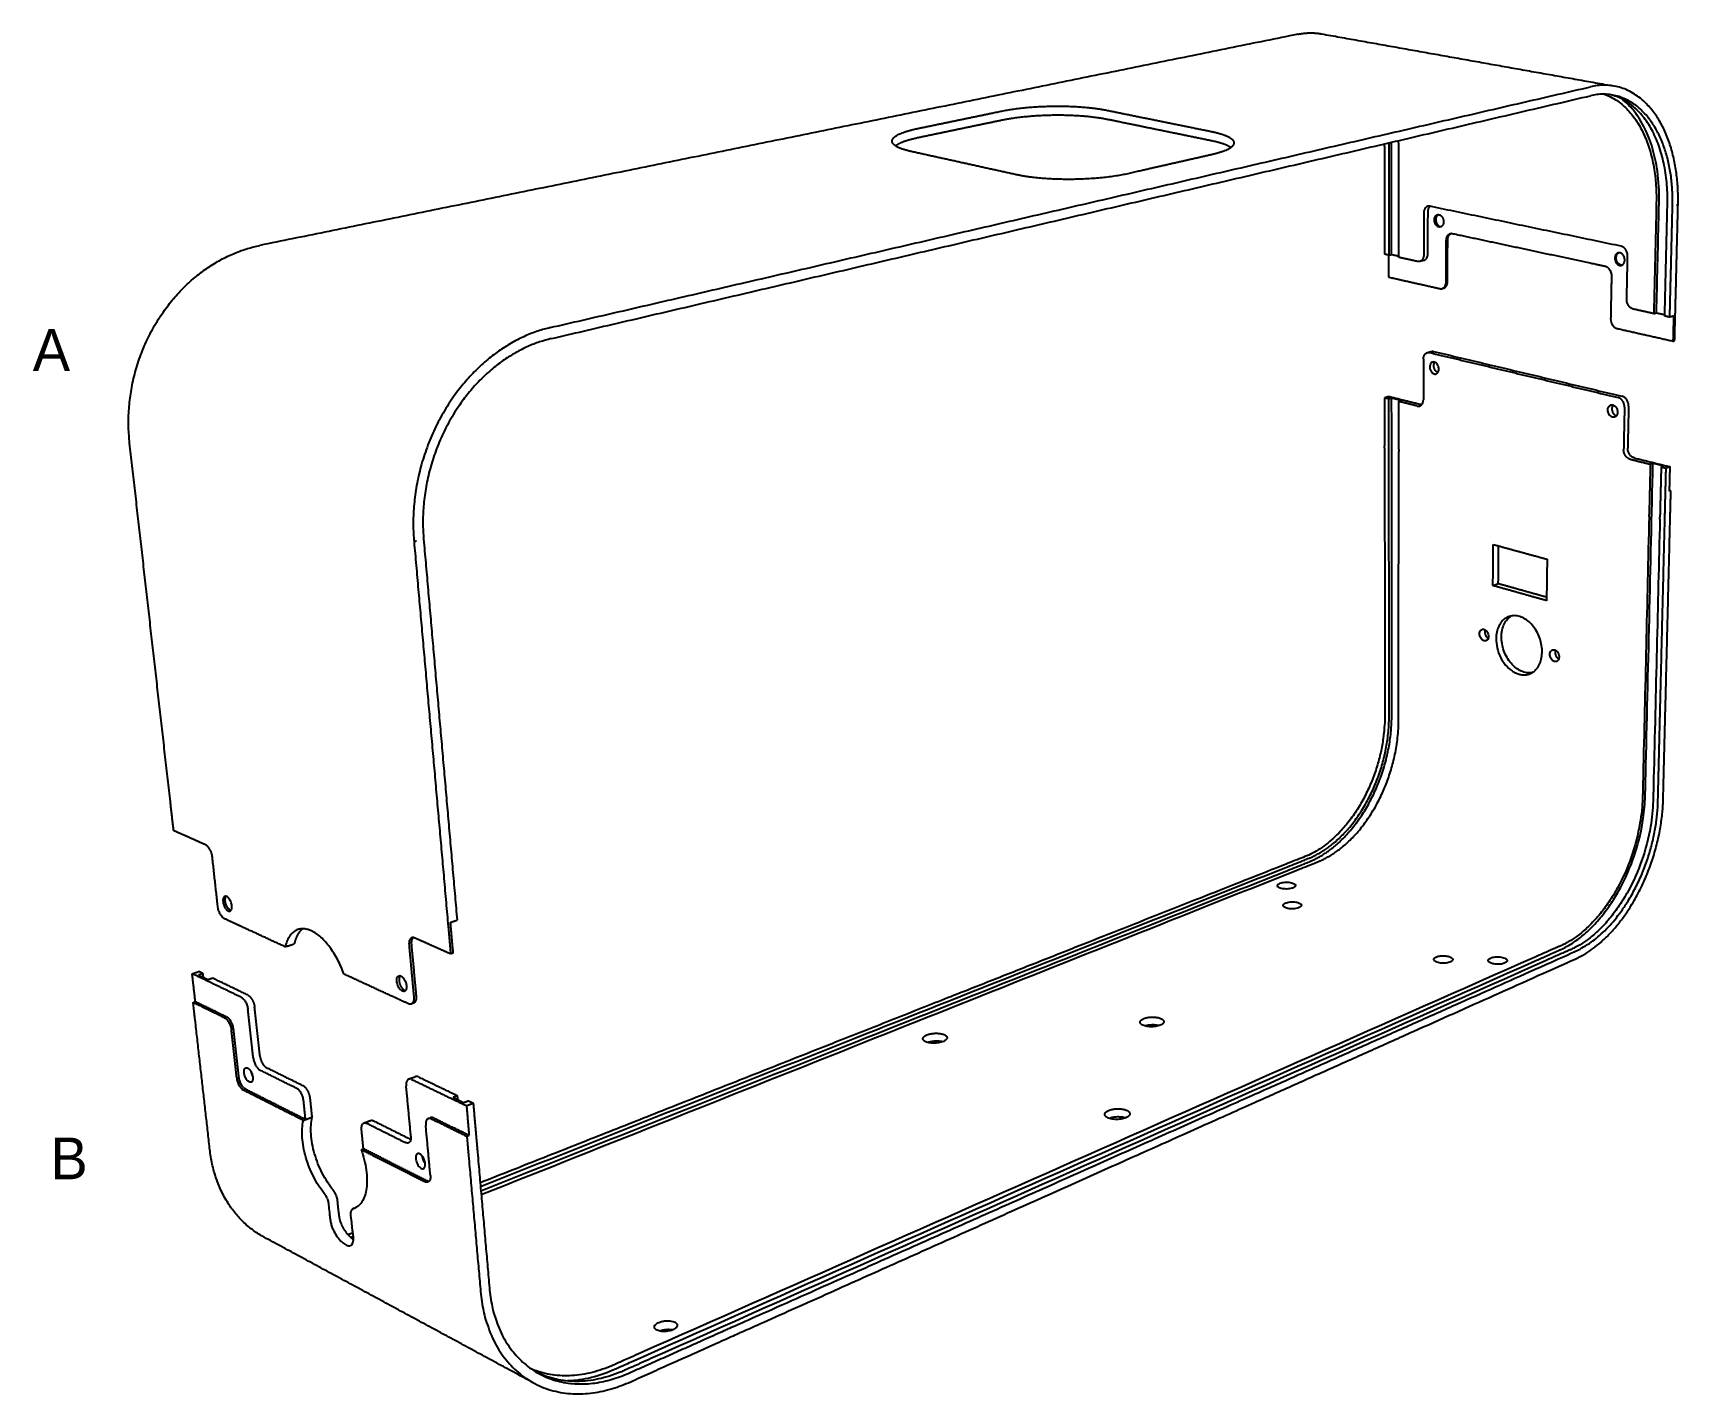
# Model space of a CAD drawing. Header units: millimetres. Extents: x 1430 to 4127, y -46 to 522.
# Drawn here: x 1430 to 1823.8, y 77.2 to 403 of the extents above; entities that cross this region are included whole.
import ezdxf

# ---------------------------------------------------------------- set-up
doc = ezdxf.new("R2010")
doc.units = ezdxf.units.MM
doc.header["$MEASUREMENT"] = 0
doc.layers.add('2D', color=7, linetype='Continuous', true_color=0xfcfcfc)
doc.layers.add('Quote e info', color=96, linetype='Continuous', true_color=0x007f00)

msp = doc.modelspace()

# ---------------------------------------------------------------- texts
at = {"layer": 'Quote e info', "char_height": 10, "attachment_point": 1}
for s, insert in [('A', (1429.986, 332.158)), ('B', (1434.216, 138.649))]:
    msp.add_mtext_dynamic_manual_height_columns(s, width=42.48583, gutter_width=1, heights=[0], dxfattribs=dict(at, insert=insert))

# ---------------------------------------------------------------- linework, layer by layer
at = {"layer": '2D'}
for points, degree in [([(1732.74, 402.723), (1608.539, 377.449), (1484.338, 352.176)], 2), ([(1738.471, 402.815), (1773.431, 396.575), (1808.391, 390.336)], 2), ([(1553.839, 332.506), (1678.337, 361.326), (1802.836, 390.146)], 2), ([(1554.037, 329.86), (1678.418, 358.93), (1802.799, 388)], 2), ([(1753.477, 375.351), (1753.487, 362.713), (1753.497, 350.075)], 2), ([(1754.549, 375.137), (1754.552, 366.705), (1754.556, 358.273), (1754.559, 349.84)], 3), ([(1756.937, 349.316), (1756.941, 357.763), (1756.944, 366.211), (1756.949, 374.659)], 3), ([(1818.573, 362.374), (1818.368, 353.533), (1818.165, 344.692), (1817.96, 335.852)], 3), ([(1762.932, 359.906), (1762.919, 354.919), (1762.905, 349.931)], 2), ([(1763.897, 350.191), (1763.913, 355.175), (1763.928, 360.158)], 2), ([(1810.165, 351.981), (1787.285, 356.764), (1764.405, 361.548)], 2), ([(1820.598, 335.27), (1820.812, 344.127), (1821.025, 352.985), (1821.238, 361.842)], 3), ([(1821.801, 335.005), (1822.127, 348.302), (1822.454, 361.6)], 2), ([(1823.105, 335.389), (1823.438, 348.67), (1823.77, 361.951)], 2), ([(1823.441, 361.863), (1823.606, 361.907), (1823.77, 361.951)], 2), ([(1754.559, 349.84), (1754.028, 349.958), (1753.497, 350.075)], 2), ([(1754.49, 349.856), (1754.491, 347.229), (1754.492, 344.603)], 2), ([(1754.559, 349.84), (1754.89, 349.927), (1755.221, 350.013)], 2), ([(1755.221, 350.013), (1756.079, 349.824), (1756.937, 349.635)], 2), ([(1761.444, 348.321), (1759.19, 348.819), (1756.937, 349.316)], 2), ([(1762.936, 348.59), (1762.44, 348.459), (1761.944, 348.328)], 2), ([(1811.495, 339.289), (1811.602, 344.459), (1811.709, 349.63)], 2), ([(1767.638, 341.932), (1767.494, 341.894), (1767.351, 341.855)], 2), ([(1817.96, 335.852), (1815.497, 336.395), (1813.034, 336.939)], 2), ([(1817.96, 335.852), (1818.287, 335.948), (1818.614, 336.043)], 2), ([(1818.614, 336.043), (1819.61, 335.824), (1820.606, 335.604)], 2), ([(1821.801, 335.005), (1821.199, 335.137), (1820.598, 335.27)], 2), ([(1822.78, 335.293), (1822.29, 335.149), (1821.801, 335.005)], 2), ([(1822.63, 329.268), (1822.705, 332.281), (1822.78, 335.293)], 2), ([(1822.955, 329.366), (1823.03, 332.378), (1823.105, 335.389)], 2), ([(1822.63, 329.268), (1822.792, 329.317), (1822.955, 329.366)], 2), ([(1762.839, 324.967), (1762.826, 320.106), (1762.813, 315.245)], 2), ([(1764.292, 326.52), (1786.864, 321.141), (1809.437, 315.762)], 2), ([(1765.276, 326.801), (1787.843, 321.433), (1810.411, 316.065)], 2), ([(1754.505, 315.969), (1754.015, 315.825), (1753.524, 315.681)], 2), ([(1754.574, 315.419), (1754.049, 315.55), (1753.524, 315.681)], 2), ([(1753.524, 315.681), (1753.527, 312.885), (1753.529, 310.09)], 2), ([(1762.349, 314.015), (1758.427, 314.992), (1754.505, 315.969)], 2), ([(1755.227, 315.611), (1754.9, 315.515), (1754.574, 315.419)], 2), ([(1754.576, 309.824), (1754.575, 312.621), (1754.574, 315.419)], 2), ([(1757.574, 315.026), (1756.4, 315.319), (1755.227, 315.611)], 2), ([(1756.921, 314.833), (1757.247, 314.93), (1757.574, 315.026)], 2), ([(1756.918, 309.228), (1756.919, 312.031), (1756.921, 314.833)], 2), ([(1761.37, 313.722), (1759.145, 314.278), (1756.921, 314.833)], 2), ([(1810.96, 313.423), (1810.855, 308.389), (1810.751, 303.356)], 2), ([(1811.933, 313.729), (1811.827, 308.7), (1811.721, 303.671)], 2), ([(1753.529, 310.09), (1753.531, 307.141), (1753.534, 304.192)], 2), ([(1754.578, 303.921), (1754.577, 306.872), (1754.576, 309.824)], 2), ([(1756.915, 303.315), (1756.917, 306.272), (1756.918, 309.228)], 2), ([(1462.912, 219.025), (1458.041, 261.928), (1453.17, 304.83)], 2), ([(1753.534, 303.752), (1753.534, 303.972), (1753.534, 304.192)], 2), ([(1754.578, 303.481), (1754.578, 303.701), (1754.578, 303.921)], 2), ([(1756.915, 303.315), (1756.915, 303.095), (1756.915, 302.875)], 2), ([(1812.27, 301.018), (1814.699, 300.412), (1817.127, 299.806)], 2), ([(1813.239, 301.336), (1817.559, 300.259), (1821.88, 299.183)], 2), ([(1817.127, 299.806), (1817.06, 296.879), (1816.992, 293.952)], 2), ([(1817.772, 300.019), (1817.45, 299.913), (1817.127, 299.806)], 2), ([(1820.373, 299.371), (1819.073, 299.695), (1817.772, 300.019)], 2), ([(1819.728, 299.157), (1820.05, 299.264), (1820.373, 299.371)], 2), ([(1819.728, 299.157), (1819.657, 296.224), (1819.587, 293.292)], 2), ([(1819.728, 299.157), (1820.321, 299.009), (1820.914, 298.861)], 2), ([(1820.77, 292.991), (1820.842, 295.926), (1820.914, 298.861)], 2), ([(1821.88, 299.183), (1821.397, 299.022), (1820.914, 298.861)], 2), ([(1821.734, 293.318), (1821.807, 296.25), (1821.88, 299.183)], 2), ([(1816.992, 293.952), (1816.921, 290.864), (1816.849, 287.776)], 2), ([(1819.587, 293.292), (1819.512, 290.198), (1819.438, 287.105)], 2), ([(1820.618, 286.799), (1820.694, 289.895), (1820.77, 292.991)], 2), ([(1822.055, 293.427), (1821.895, 293.373), (1821.734, 293.318)], 2), ([(1821.739, 293.507), (1821.897, 293.467), (1822.055, 293.427)], 2), ([(1821.901, 287.243), (1821.978, 290.335), (1822.055, 293.427)], 2), ([(1816.839, 287.316), (1816.844, 287.546), (1816.849, 287.776)], 2), ([(1819.427, 286.644), (1819.432, 286.875), (1819.438, 287.105)], 2), ([(1820.606, 286.338), (1820.612, 286.569), (1820.618, 286.799)], 2), ([(1821.889, 286.782), (1821.895, 287.012), (1821.901, 287.243)], 2), ([(1521.807, 281.412), (1521.52, 281.335), (1521.232, 281.258)], 2), ([(1521.232, 281.258), (1525.287, 235.586), (1529.342, 189.914)], 2), ([(1523.528, 281.871), (1527.536, 236.27), (1531.543, 190.668)], 2), ([(1779.467, 270.751), (1779.512, 275.671), (1779.557, 280.591)], 2), ([(1779.557, 280.591), (1785.994, 278.832), (1792.432, 277.074)], 2), ([(1780.75, 271.196), (1780.793, 275.719), (1780.836, 280.241)], 2), ([(1792.432, 277.074), (1792.363, 272.108), (1792.294, 267.143)], 2), ([(1779.467, 270.751), (1780.109, 270.974), (1780.75, 271.196)], 2), ([(1792.294, 267.143), (1785.881, 268.947), (1779.467, 270.751)], 2), ([(1792.305, 267.954), (1786.527, 269.575), (1780.75, 271.196)], 2), ([(1463.697, 212.11), (1463.304, 215.568), (1462.912, 219.025)], 2), ([(1529.342, 189.914), (1529.667, 186.243), (1529.993, 182.572)], 2), ([(1529.893, 190.103), (1530.718, 190.386), (1531.543, 190.668)], 2), ([(1529.893, 190.103), (1530.218, 186.433), (1530.543, 182.763)], 2), ([(1490.954, 184.465), (1490.684, 184.374), (1490.415, 184.284)], 2), ([(1490.954, 184.465), (1491.761, 184.737), (1492.568, 185.009)], 2), ([(1530.543, 182.763), (1530.268, 182.668), (1529.993, 182.572)], 2), ([(1468.137, 177.848), (1468.931, 178.114), (1469.725, 178.381)], 2), ([(1479.845, 172.212), (1473.991, 175.03), (1468.137, 177.848)], 2), ([(1468.896, 171.154), (1468.517, 174.501), (1468.137, 177.848)], 2), ([(1470.733, 177.897), (1470.203, 177.719), (1469.674, 177.541)], 2), ([(1469.674, 177.541), (1470.801, 176.999), (1471.929, 176.457)], 2), ([(1470.733, 177.897), (1470.229, 178.139), (1469.725, 178.381)], 2), ([(1470.835, 176.983), (1470.784, 177.44), (1470.733, 177.897)], 2), ([(1471.929, 176.457), (1472.458, 176.636), (1472.988, 176.815)], 2), ([(1481.439, 172.76), (1477.213, 174.787), (1472.988, 176.815)], 2), ([(1468.367, 170.974), (1468.632, 171.064), (1468.896, 171.154)], 2), ([(1475.893, 167.295), (1472.13, 169.135), (1468.367, 170.974)], 2), ([(1476.423, 167.478), (1472.659, 169.316), (1468.896, 171.154)], 2), ([(1484.326, 158.27), (1483.703, 164.049), (1483.08, 169.829)], 2), ([(1521.088, 170.784), (1520.828, 170.691), (1520.568, 170.599)], 2), ([(1482.742, 157.707), (1482.115, 163.492), (1481.487, 169.278)], 2), ([(1478.786, 152.907), (1478.154, 158.642), (1477.522, 164.378)], 2), ([(1479.313, 153.095), (1478.682, 158.829), (1478.052, 164.562)], 2), ([(1493.145, 150.41), (1488.762, 152.592), (1484.38, 154.775)], 2), ([(1494.732, 150.988), (1490.348, 153.165), (1485.963, 155.342)], 2), ([(1494.746, 142.748), (1487.578, 146.37), (1480.411, 149.992)], 2), ([(1495.274, 142.943), (1488.106, 146.562), (1480.937, 150.182)], 2), ([(1520.481, 139.002), (1519.918, 144.982), (1519.355, 150.962)], 2), ([(1520.655, 152.569), (1527.216, 149.411), (1533.776, 146.254)], 2), ([(1522.268, 153.166), (1526.959, 150.915), (1531.65, 148.663)], 2), ([(1495.274, 142.943), (1495.04, 145.193), (1494.806, 147.444)], 2), ([(1496.857, 143.53), (1496.625, 145.778), (1496.392, 148.025)], 2), ([(1531.65, 148.663), (1531.112, 148.46), (1530.574, 148.258)], 2), ([(1530.574, 148.258), (1531.858, 147.64), (1533.143, 147.022)], 2), ([(1531.737, 147.698), (1531.693, 148.181), (1531.65, 148.663)], 2), ([(1533.143, 147.022), (1533.681, 147.226), (1534.22, 147.43)], 2), ([(1533.776, 146.254), (1534.584, 146.561), (1535.393, 146.867)], 2), ([(1533.776, 146.254), (1534.089, 142.709), (1534.403, 139.164)], 2), ([(1534.22, 147.43), (1534.806, 147.149), (1535.393, 146.867)], 2), ([(1535.393, 146.867), (1535.704, 143.326), (1536.015, 139.785)], 2), ([(1494.746, 142.748), (1495.01, 142.845), (1495.274, 142.943)], 2), ([(1495.274, 142.943), (1496.066, 143.237), (1496.857, 143.53)], 2), ([(1509.929, 142.053), (1514.56, 139.747), (1519.191, 137.441)], 2), ([(1511.524, 142.651), (1515.991, 140.434), (1520.458, 138.216)], 2), ([(1525.354, 143.117), (1529.61, 141.037), (1533.865, 138.957)], 2), ([(1534.403, 139.164), (1530.147, 141.243), (1525.891, 143.321)], 2), ([(1509.131, 135.948), (1508.906, 138.226), (1508.681, 140.503)], 2), ([(1525.145, 129.586), (1524.592, 135.558), (1524.039, 141.53)], 2), ([(1533.865, 138.957), (1534.134, 139.061), (1534.403, 139.164)], 2), ([(1508.6, 135.747), (1508.865, 135.847), (1509.131, 135.948)], 2), ([(1508.6, 135.747), (1516.22, 131.896), (1523.84, 128.045)], 2), ([(1524.373, 128.253), (1516.752, 132.101), (1509.131, 135.948)], 2), ([(1506.683, 121.639), (1506.987, 121.759), (1507.292, 121.878)], 2), ([(1549.664, 80.002), (1517.514, 97.392), (1485.364, 114.782)], 2)]:
    msp.add_open_spline(points, degree=degree, dxfattribs=at)
for points, weights, degree in [([(1732.74, 402.723), (1735.658, 403.317), (1738.471, 402.815)], [999.424724738, 951.13225257, 920.686009746], 2), ([(1823.77, 361.951), (1824.602, 395.184), (1802.836, 390.146)], [976.465968756, 682.135933538, 942.784675909], 2), ([(1822.454, 361.6), (1823.219, 392.772), (1802.799, 388)], [975.097142963, 681.688637648, 943.52093092], 2), ([(1753.461, 376.469), (1753.476, 375.91), (1753.477, 375.351)], [1, 0.999912775902, 1], 2), ([(1754.519, 376.716), (1754.549, 375.927), (1754.549, 375.137)], [1, 0.999827175007, 1], 2), ([(1756.949, 374.659), (1756.949, 375.963), (1756.869, 377.265)], [1, 0.999521714841, 1], 2), ([(1453.17, 304.83), (1448.62, 344.907), (1484.338, 352.176)], [794.93032967, 553.770852114, 805.051462188], 2), ([(1808.971, 349.245), (1808.982, 349.808), (1809.234, 350.248), (1809.599, 350.431)], [993.532522099, 993.326079173, 992.952423206, 992.570814766], 3), ([(1553.839, 332.506), (1517.431, 324.078), (1521.232, 281.258)], [748.411413359, 513.720289501, 738.290280842], 2), ([(1554.037, 329.86), (1520.009, 321.907), (1523.528, 281.871)], [749.147668369, 515.208809073, 739.659106634], 2), ([(1764.736, 326.794), (1765.005, 326.869), (1765.276, 326.801)], [1, 0.96673328067, 1], 2), ([(1763.803, 326.526), (1764.114, 326.615), (1764.425, 326.705), (1764.736, 326.794)], [1040.62315317, 1040.94780905, 1041.27246593, 1041.59712379], 3), ([(1762.349, 314.015), (1762.358, 314.012), (1762.367, 314.01), (1762.377, 314.008)], [1048.85374119, 1048.84569517, 1048.83761256, 1048.82949449], 3), ([(1808.221, 313.994), (1808.051, 313.78), (1807.945, 313.48), (1807.938, 313.127)], [1006.01456521, 1006.24354368, 1006.445715, 1006.57860198], 3), ([(1807.938, 313.127), (1807.923, 312.341), (1808.402, 311.581), (1809.019, 311.395)], [1006.57860198, 1006.87463177, 1006.71801841, 1006.23173276], 3), ([(1517.888, 177.349), (1517.695, 177.124), (1517.6, 176.724), (1517.648, 176.209)], [781.914638798, 782.198759912, 782.456423985, 782.615190257], 3), ([(1482.169, 154.495), (1482.284, 153.858), (1482.611, 153.3)], [1, 0.984785379601, 1], 2), ([(1519.995, 152.65), (1520.522, 152.845), (1521.05, 153.039), (1521.576, 153.234)], [789.868941571, 790.205336072, 790.54173174, 790.878128552], 3), ([(1522.268, 153.166), (1522.015, 153.287), (1521.778, 153.309), (1521.577, 153.234)], [790.198247813, 790.406884977, 790.64048195, 790.877678107], 3), ([(1509.29, 142.14), (1509.809, 142.335), (1510.328, 142.53), (1510.847, 142.724)], [805.480110409, 805.814986779, 806.149864165, 806.484742538], 3), ([(1510.847, 142.724), (1511.043, 142.798), (1511.275, 142.775), (1511.524, 142.651)], [806.484741625, 806.244034868, 806.006715506, 805.795078688], 3), ([(1524.658, 143.195), (1524.832, 143.261), (1525.007, 143.327), (1525.181, 143.393)], [787.966293266, 788.077583945, 788.18887468, 788.300165472], 3), ([(1523.922, 132.439), (1523.574, 132.901), (1523.31, 133.546), (1523.25, 134.162)], [797.052876013, 797.22230822, 797.228220517, 797.034529128], 3), ([(1502.535, 124.91), (1502.358, 125.358), (1502.121, 125.77), (1501.853, 126.096)], [823.282017609, 823.278738147, 823.358459756, 823.511393861], 3), ([(1500.438, 124.099), (1500.261, 124.547), (1500.024, 124.96), (1499.756, 125.287)], [821.913191816, 821.909912354, 821.989633964, 822.142568069], 3), ([(1506.725, 121.654), (1506.494, 121.586), (1506.316, 121.387), (1506.215, 121.082)], [816.051738048, 816.335291146, 816.617348221, 816.863276847], 3), ([(1506.626, 115.789), (1506.028, 115.582), (1505.422, 115.399)], [1, 0.999795408416, 1], 2), ([(1506.067, 114.77), (1506.395, 114.865), (1506.721, 114.967)], [1, 0.999938475853, 1], 2), ([(1583.039, 92.569), (1582.146, 92.746), (1581, 92.656), (1580.106, 92.308)], [845.729946626, 846.019003416, 845.871991537, 845.305172542], 3)]:
    msp.add_rational_spline(points, weights, degree=degree, dxfattribs=at)
for points, knots in [([(1806.129, 388.364), (1807.154, 388.003), (1809.085, 387.021), (1811.615, 384.898), (1813.765, 382.23), (1815.556, 379.041), (1816.958, 375.403), (1817.951, 371.395), (1818.529, 367.01), (1818.61, 363.967), (1818.573, 362.374)], [0, 0, 0, 0, 2.3278542, 4.6087599, 7.0382764, 9.6410195, 12.423211, 15.3746277, 18.4731363, 21.8886498, 21.8886498, 21.8886498, 21.8886498]), ([(1821.238, 361.842), (1821.277, 363.439), (1821.197, 366.605), (1820.576, 371.218), (1819.453, 375.522), (1817.852, 379.377), (1815.802, 382.686), (1813.359, 385.335), (1810.579, 387.259), (1808.541, 388.024), (1807.507, 388.264)], [0, 0, 0, 0, 3.4219031, 6.7778607, 9.9574795, 12.9340722, 15.698705, 18.2656599, 20.6167896, 22.8925628, 22.8925628, 22.8925628, 22.8925628]), ([(1818.614, 336.043), (1818.79, 343.608), (1818.974, 351.49), (1819.165, 359.672), (1819.183, 360.448), (1819.198, 361.082), (1819.209, 361.558), (1819.22, 362.034), (1819.238, 362.695), (1819.278, 365.644), (1818.95, 370.227), (1817.8, 375.236), (1816.622, 378.486), (1815.573, 380.752), (1814.419, 382.733), (1812.746, 385.029), (1811.32, 386.456), (1810.286, 387.259)], [0, 0, 0, 0, 16.2152867, 16.8938085, 17.5386044, 17.8785993, 18.2525679, 18.5582536, 18.8999455, 19.6687237, 24.8781843, 28.7141404, 30.6509082, 32.2786092, 34.0613661, 35.555291, 38.3591089, 38.3591089, 38.3591089, 38.3591089]), ([(1755.221, 350.013), (1755.22, 358.439), (1755.219, 367.004), (1755.217, 375.695), (1755.208, 376.222), (1755.199, 376.61), (1755.189, 376.873)], [0, 0, 0, 0, 18.0554564, 18.3546954, 18.6223248, 19.1858766, 19.1858766, 19.1858766, 19.1858766]), ([(1764.405, 361.548), (1764.31, 361.567), (1764.119, 361.583), (1763.837, 361.528), (1763.578, 361.398), (1763.267, 361.121), (1762.998, 360.614), (1762.933, 360.151), (1762.932, 359.906)], [0, 0, 0, 0, 0.2069413, 0.4072344, 0.609884, 0.8233809, 1.2904653, 1.814501, 1.814501, 1.814501, 1.814501]), ([(1811.709, 349.63), (1811.711, 349.765), (1811.696, 350.034), (1811.586, 350.561), (1811.317, 351.162), (1810.817, 351.721), (1810.384, 351.936), (1810.165, 351.981)], [0, 0, 0, 0, 0.2879293, 0.5769362, 1.1496672, 1.6835341, 2.1624247, 2.1624247, 2.1624247, 2.1624247]), ([(1762.905, 349.931), (1762.905, 349.806), (1762.887, 349.563), (1762.78, 349.118), (1762.572, 348.73), (1762.263, 348.459), (1762.006, 348.333), (1761.726, 348.283), (1761.537, 348.301), (1761.444, 348.321)], [0, 0, 0, 0, 0.2671251, 0.5191758, 0.980239, 1.1907332, 1.3907172, 1.5887942, 1.7939433, 1.7939433, 1.7939433, 1.7939433]), ([(1762.936, 348.59), (1763.004, 348.608), (1763.142, 348.661), (1763.4, 348.828), (1763.664, 349.147), (1763.855, 349.638), (1763.897, 350.001), (1763.897, 350.191)], [0, 0, 0, 0, 0.1516291, 0.3146934, 0.6535373, 1.0252394, 1.4324016, 1.4324016, 1.4324016, 1.4324016]), ([(1813.034, 336.939), (1812.927, 336.962), (1812.715, 337.037), (1812.31, 337.288), (1811.885, 337.765), (1811.562, 338.487), (1811.489, 339.021), (1811.495, 339.289)], [0, 0, 0, 0, 0.2343637, 0.4798315, 1.0135527, 1.5841673, 2.1573158, 2.1573158, 2.1573158, 2.1573158]), ([(1766.52, 322.575), (1766.519, 322.362), (1766.453, 321.966), (1766.166, 321.569), (1765.852, 321.409), (1765.595, 321.377), (1765.327, 321.43), (1765.071, 321.564), (1764.842, 321.764), (1764.578, 322.107), (1764.359, 322.635), (1764.321, 323.203), (1764.417, 323.628), (1764.554, 323.915), (1764.773, 324.157), (1765.093, 324.299), (1765.453, 324.283), (1765.799, 324.119), (1766.098, 323.836), (1766.415, 323.336), (1766.521, 322.883), (1766.52, 322.575)], [0, 0, 0, 0, 0.4584791, 0.8406803, 1.0168229, 1.195886, 1.3897544, 1.594074, 1.8094942, 2.0368685, 2.5192916, 3.0157368, 3.2406376, 3.445076, 3.6930599, 3.9280253, 4.1758751, 4.4468372, 4.7371867, 5.0480373, 5.7079924, 5.7079924, 5.7079924, 5.7079924]), ([(1537.234, 125.914), (1567.084, 137.767), (1623.978, 160.359), (1688.334, 185.914), (1724.187, 200.151), (1733.188, 203.725), (1734.921, 204.413), (1735.415, 204.609), (1735.806, 204.768), (1736.09, 204.893), (1736.353, 205.011), (1736.704, 205.177), (1737.143, 205.394), (1737.664, 205.672), (1738.229, 205.992), (1738.789, 206.333), (1739.432, 206.751), (1740.201, 207.286), (1741.126, 207.991), (1742.2, 208.892), (1743.329, 209.942), (1744.501, 211.154), (1745.631, 212.452), (1747.089, 214.303), (1748.781, 216.797), (1750.566, 220.011), (1752.149, 223.534), (1753.427, 227.208), (1754.382, 230.969), (1754.98, 234.573), (1755.206, 237.38), (1755.241, 239.098), (1755.239, 239.776), (1755.24, 240.209), (1755.239, 240.625), (1755.239, 241.459), (1755.239, 242.696), (1755.235, 267.548), (1755.231, 291.868), (1755.227, 315.611)], [0, 0, 0, 0, 68.8219122, 131.1765818, 148.3792709, 151.4869281, 151.9280996, 152.3742967, 152.6272126, 152.8320565, 153.0385648, 153.2462127, 153.6640129, 154.0863378, 154.5133385, 155.0537431, 155.4914386, 156.1569145, 157.0606421, 157.9827255, 159.1602504, 160.3642107, 161.5934137, 162.8460469, 165.412592, 168.0438241, 170.7180132, 173.6817746, 176.3694506, 179.027182, 181.5019247, 182.398515, 182.7097663, 182.9549236, 183.3249958, 183.602158, 184.7422967, 185.9761671, 236.8557211, 236.8557211, 236.8557211, 236.8557211]), ([(1811.933, 313.729), (1811.935, 313.86), (1811.92, 314.123), (1811.812, 314.641), (1811.545, 315.233), (1811.053, 315.792), (1810.628, 316.014), (1810.411, 316.065)], [0, 0, 0, 0, 0.2807149, 0.5639751, 1.1292428, 1.6601601, 2.1367218, 2.1367218, 2.1367218, 2.1367218]), ([(1806.965, 312.822), (1806.959, 312.504), (1807.076, 311.999), (1807.442, 311.459), (1807.805, 311.167), (1808.182, 311.031), (1808.562, 311.051), (1808.89, 311.229), (1809.111, 311.5), (1809.245, 311.815), (1809.326, 312.266), (1809.26, 312.856), (1809.003, 313.387), (1808.705, 313.722), (1808.398, 313.947), (1808.046, 314.059), (1807.701, 314.019), (1807.365, 313.859), (1807.048, 313.454), (1806.969, 313.043), (1806.965, 312.822)], [0, 0, 0, 0, 0.6805489, 1.0818898, 1.3824013, 1.6672837, 1.927294, 2.179556, 2.4469919, 2.6665671, 2.9072491, 3.4228526, 3.919236, 4.1539005, 4.3777994, 4.7302234, 4.9229984, 5.1115532, 5.5137529, 5.9879254, 5.9879254, 5.9879254, 5.9879254]), ([(1537.145, 126.929), (1567.008, 138.762), (1623.927, 161.315), (1688.309, 186.825), (1724.176, 201.037), (1733.372, 204.68), (1735.189, 205.4), (1735.743, 205.622), (1735.997, 205.733), (1736.252, 205.846), (1736.528, 205.975), (1736.889, 206.149), (1737.333, 206.378), (1737.837, 206.654), (1738.339, 206.949), (1738.797, 207.233), (1739.422, 207.641), (1740.207, 208.194), (1741.262, 209.017), (1742.373, 209.982), (1743.529, 211.104), (1744.648, 212.311), (1746.097, 214.043), (1747.858, 216.488), (1749.703, 219.648), (1751.339, 223.131), (1752.635, 226.665), (1753.621, 230.296), (1754.292, 233.958), (1754.561, 236.887), (1754.605, 238.778), (1754.604, 239.5), (1754.604, 239.96), (1754.604, 240.391), (1754.604, 241.225), (1754.603, 242.463), (1754.595, 263.349), (1754.586, 283.703), (1754.578, 303.481)], [0, 0, 0, 0, 68.8327394, 131.1936677, 148.3974609, 151.5049117, 152.3882357, 152.5853334, 152.7835787, 152.9829403, 153.1833849, 153.4354148, 153.8421158, 154.2531882, 154.6687465, 155.0888938, 155.4070717, 156.2682636, 157.1475835, 158.2715164, 159.4218964, 160.5974567, 161.7969204, 164.2593326, 167.0468541, 169.6299386, 172.4982325, 175.1043048, 177.6856323, 180.4685264, 181.399952, 181.7383279, 182.0149938, 182.3848367, 182.6622244, 183.8029262, 185.0374769, 227.4185978, 227.4185978, 227.4185978, 227.4185978]), ([(1813.239, 301.336), (1813.133, 301.362), (1812.924, 301.441), (1812.525, 301.697), (1812.108, 302.173), (1811.788, 302.884), (1811.715, 303.409), (1811.721, 303.671)], [0, 0, 0, 0, 0.2329545, 0.4775234, 1.0082772, 1.5714852, 2.131815, 2.131815, 2.131815, 2.131815]), ([(1537.316, 124.984), (1567.879, 137.144), (1625.497, 160.069), (1690.577, 185.963), (1726.442, 200.232), (1735.635, 203.89), (1737.452, 204.612), (1738.006, 204.835), (1738.26, 204.947), (1738.494, 205.051), (1738.726, 205.16), (1739.045, 205.312), (1739.469, 205.527), (1739.974, 205.801), (1740.477, 206.091), (1740.935, 206.373), (1741.518, 206.749), (1742.264, 207.266), (1743.283, 208.044), (1744.401, 208.995), (1745.564, 210.102), (1746.69, 211.295), (1748.152, 213.01), (1749.931, 215.437), (1751.802, 218.58), (1753.414, 221.941), (1754.711, 225.35), (1755.759, 228.973), (1756.528, 232.872), (1756.836, 236.048), (1756.885, 238.062), (1756.885, 238.785), (1756.885, 239.246), (1756.885, 239.677), (1756.886, 240.513), (1756.886, 241.753), (1756.896, 262.675), (1756.906, 283.063), (1756.915, 302.875)], [0, 0, 0, 0, 70.4857071, 132.880714, 150.0905468, 153.1989336, 154.082516, 154.2796778, 154.4779959, 154.6774391, 154.8277399, 155.0290704, 155.4349169, 155.8451385, 156.2598527, 156.6791652, 156.9967242, 157.7479449, 158.623677, 159.7434823, 160.8901682, 162.0624394, 163.2590913, 165.7175916, 168.5036201, 171.0878801, 173.6986615, 176.312083, 179.1622244, 182.2068921, 183.1398823, 183.4788151, 183.7559355, 184.1263865, 184.4042304, 185.5468099, 186.7833958, 229.2362978, 229.2362978, 229.2362978, 229.2362978]), ([(1557.291, 80.437), (1559.187, 80.441), (1563.155, 80.914), (1567.077, 82.228), (1569.248, 83.194), (1570.178, 83.606), (1571.488, 84.187), (1573.418, 85.043), (1646.062, 117.266), (1719.045, 149.64), (1792.048, 182.023), (1793.871, 182.831), (1794.991, 183.328), (1795.414, 183.516), (1796.573, 184.028), (1798.515, 185.099), (1801.118, 187.038), (1803.686, 189.465), (1806.144, 192.345), (1808.39, 195.586), (1811.127, 200.394), (1813.768, 206.817), (1815.458, 214.063), (1815.877, 218.734), (1815.922, 220.779), (1815.933, 221.23), (1815.943, 221.665), (1815.963, 222.535), (1815.993, 223.826), (1816.6, 249.794), (1817.193, 275.207), (1817.772, 300.019)], [0, 0, 0, 0, 4.0625495, 8.5151786, 8.819226, 9.1556331, 10.6946673, 11.8911695, 13.6801863, 180.9867856, 182.9800196, 184.8150094, 185.258976, 185.6061407, 185.806872, 187.9729902, 190.3465603, 192.7479532, 195.5336275, 198.4492258, 201.1875923, 207.3773362, 213.2789903, 217.0821586, 217.4070059, 217.6628581, 218.0490878, 218.3383542, 219.5283332, 220.816225, 273.9995687, 273.9995687, 273.9995687, 273.9995687]), ([(1816.839, 287.316), (1816.361, 266.653), (1815.87, 245.388), (1815.365, 223.568), (1815.335, 222.277), (1815.315, 221.406), (1815.305, 220.956), (1815.294, 220.476), (1815.239, 218.112), (1814.717, 213.095), (1812.808, 205.786), (1810.041, 199.538), (1807.282, 194.999), (1804.956, 191.888), (1802.515, 189.245), (1800.13, 187.184), (1798.154, 185.83), (1796.705, 185.023), (1795.873, 184.626), (1795.363, 184.404), (1795.068, 184.271), (1794.773, 184.142), (1794.224, 183.898), (1793.335, 183.505), (1791.702, 182.782), (1719.027, 150.614), (1646.012, 118.295), (1573.337, 86.126), (1571.407, 85.271), (1570.095, 84.691), (1569.118, 84.259), (1568.654, 84.053), (1566.734, 83.242), (1563.382, 82.152), (1558.498, 81.481), (1554.52, 81.719), (1551.526, 82.402), (1550.096, 82.899), (1549.428, 83.172)], [0, 0, 0, 0, 44.290521, 45.5791442, 46.7697306, 47.0592371, 47.4452338, 47.733974, 48.0871462, 52.512263, 58.5187237, 64.218142, 67.1068988, 69.8872624, 72.5328174, 74.8054326, 76.6301044, 77.6577456, 78.3574404, 78.6042687, 78.8511343, 79.0487153, 79.295879, 80.1376579, 81.1303037, 83.1236417, 250.4436894, 252.2328988, 253.4297434, 254.9681229, 255.3058468, 255.7194167, 256.0561588, 259.7725554, 263.2451023, 266.5748373, 268.2673153, 269.8138992, 269.8138992, 269.8138992, 269.8138992]), ([(1819.427, 286.644), (1818.928, 265.944), (1818.414, 244.642), (1817.888, 222.784), (1817.857, 221.49), (1817.836, 220.618), (1817.825, 220.167), (1817.813, 219.687), (1817.756, 217.318), (1817.229, 212.291), (1815.314, 204.969), (1812.545, 198.709), (1809.783, 194.159), (1807.457, 191.04), (1805.015, 188.39), (1802.631, 186.323), (1800.656, 184.965), (1799.207, 184.155), (1798.376, 183.756), (1797.865, 183.533), (1797.571, 183.4), (1797.276, 183.27), (1796.727, 183.025), (1795.839, 182.631), (1794.207, 181.905), (1721.539, 149.59), (1648.53, 117.124), (1575.861, 84.809), (1573.929, 83.95), (1572.601, 83.36), (1571.608, 82.917), (1571.111, 82.697), (1569.083, 81.842), (1565.496, 80.699), (1561.057, 80.18), (1557.646, 80.349), (1555.199, 80.75), (1552.869, 81.415), (1551.369, 82.046), (1550.639, 82.408)], [0, 0, 0, 0, 44.3697704, 45.660635, 46.853289, 47.1432978, 47.529964, 47.8192047, 48.1729901, 52.6063016, 58.6247107, 64.3353704, 67.2294525, 70.014487, 72.6638638, 74.9390706, 76.765197, 77.7933532, 78.4932542, 78.7401326, 78.9870482, 79.1846691, 79.4318832, 80.2738366, 81.266693, 83.2604698, 250.6938193, 252.4850573, 253.6832687, 255.2234158, 255.5990983, 256.013222, 256.3872312, 260.3161281, 264.0475691, 265.9155415, 267.6191918, 269.3534848, 271.0993398, 271.0993398, 271.0993398, 271.0993398]), ([(1777.314, 257.531), (1777.451, 257.49), (1777.682, 257.477), (1777.967, 257.598), (1778.156, 257.765), (1778.299, 257.993), (1778.414, 258.346), (1778.426, 258.821), (1778.272, 259.394), (1778, 259.831), (1777.691, 260.112), (1777.387, 260.282), (1777.031, 260.343), (1776.649, 260.204), (1776.37, 259.89), (1776.236, 259.452), (1776.237, 258.988), (1776.349, 258.515), (1776.584, 258.062), (1776.922, 257.707), (1777.191, 257.567), (1777.314, 257.531)], [0, 0, 0, 0, 0.3058831, 0.477081, 0.6527863, 0.8413777, 1.0488299, 1.4420109, 1.8453601, 2.310313, 2.5282575, 2.7354529, 3.0506958, 3.2798212, 3.579391, 3.9254176, 4.2439659, 4.5666211, 4.9595766, 5.328228, 5.602407, 5.602407, 5.602407, 5.602407]), ([(1780.227, 258.056), (1780.232, 258.581), (1780.333, 259.595), (1780.783, 261), (1781.51, 262.171), (1782.487, 263.035), (1783.662, 263.525), (1784.952, 263.605), (1786.272, 263.278), (1787.549, 262.575), (1788.718, 261.542), (1789.722, 260.235), (1790.485, 258.767), (1791.006, 257.183), (1791.26, 255.563), (1791.221, 253.943), (1790.881, 252.455), (1790.316, 251.308), (1789.649, 250.499), (1788.985, 249.963), (1788.237, 249.589), (1787.428, 249.39), (1786.578, 249.368), (1785.711, 249.522), (1784.848, 249.847), (1783.703, 250.511), (1782.409, 251.718), (1781.183, 253.607), (1780.402, 255.772), (1780.22, 257.316), (1780.227, 258.056)], [0, 0, 0, 0, 1.123986, 2.1728687, 3.1421462, 4.0517487, 4.93286, 5.8310704, 6.7864824, 7.8181302, 8.932108, 10.1124244, 11.3343051, 12.4644301, 13.6746612, 14.8360564, 15.9220228, 16.926355, 17.5541311, 18.157444, 18.7452176, 19.3336566, 19.9332257, 20.5568839, 21.2124841, 21.9015031, 23.38341, 24.969699, 26.6955939, 28.2809833, 28.2809833, 28.2809833, 28.2809833]), ([(1781.503, 258.517), (1781.506, 258.783), (1781.536, 259.328), (1781.7, 260.349), (1782.091, 261.529), (1782.851, 262.707), (1783.551, 263.291), (1783.925, 263.506)], [0, 0, 0, 0, 0.5707629, 1.1680248, 2.212852, 3.2175705, 4.1420959, 4.1420959, 4.1420959, 4.1420959]), ([(1788.855, 249.918), (1788.431, 249.842), (1787.53, 249.838), (1786.192, 250.246), (1784.907, 251.038), (1783.75, 252.159), (1782.775, 253.556), (1782.042, 255.144), (1781.595, 256.824), (1781.497, 257.965), (1781.503, 258.517)], [0, 0, 0, 0, 0.9221337, 1.9062968, 2.9686569, 4.1348118, 5.3408963, 6.6039129, 7.8689695, 9.0503439, 9.0503439, 9.0503439, 9.0503439]), ([(1794.177, 252.595), (1794.318, 252.553), (1794.555, 252.539), (1794.849, 252.66), (1795.045, 252.828), (1795.195, 253.058), (1795.315, 253.415), (1795.33, 253.896), (1795.175, 254.478), (1794.897, 254.921), (1794.581, 255.206), (1794.269, 255.379), (1793.903, 255.442), (1793.51, 255.305), (1793.22, 254.989), (1793.079, 254.545), (1793.077, 254.075), (1793.19, 253.595), (1793.429, 253.135), (1793.775, 252.775), (1794.051, 252.632), (1794.177, 252.595)], [0, 0, 0, 0, 0.3148921, 0.4908479, 0.6706236, 0.8626495, 1.0731145, 1.4711502, 1.8797133, 2.352348, 2.5749114, 2.7872906, 3.1116793, 3.3472754, 3.6532516, 4.004323, 4.3267508, 4.6534947, 5.0524389, 5.4284618, 5.7096587, 5.7096587, 5.7096587, 5.7096587]), ([(1728.474, 199.499), (1728.332, 199.44), (1728.087, 199.325), (1727.807, 199.005), (1727.955, 198.613), (1728.34, 198.417), (1728.815, 198.232), (1729.427, 198.149), (1730.065, 198.113), (1730.714, 198.166), (1731.261, 198.271), (1731.714, 198.434), (1732.035, 198.622), (1732.229, 198.9), (1732.137, 199.22), (1731.856, 199.406), (1731.467, 199.589), (1730.94, 199.705), (1730.316, 199.771), (1729.665, 199.759), (1729.045, 199.678), (1728.653, 199.57), (1728.474, 199.499)], [0, 0, 0, 0, 0.3235636, 0.5937475, 0.8354489, 1.1127762, 1.4966104, 1.9405065, 2.4118774, 2.8814153, 3.3199122, 3.6111242, 3.9062792, 4.1120051, 4.2993915, 4.5525793, 4.8123976, 5.231595, 5.691161, 6.1634949, 6.6195288, 7.0318576, 7.0318576, 7.0318576, 7.0318576]), ([(1477.626, 194.118), (1477.64, 193.985), (1477.651, 193.736), (1477.61, 193.394), (1477.506, 193.095), (1477.313, 192.856), (1477.017, 192.781), (1476.739, 192.874), (1476.485, 193.04), (1476.242, 193.296), (1475.992, 193.647), (1475.719, 194.192), (1475.547, 194.787), (1475.495, 195.337), (1475.517, 195.699), (1475.601, 196.022), (1475.767, 196.291), (1476.041, 196.419), (1476.321, 196.369), (1476.611, 196.211), (1476.884, 195.938), (1477.154, 195.557), (1477.385, 195.099), (1477.55, 194.598), (1477.61, 194.263), (1477.626, 194.118)], [0, 0, 0, 0, 0.2869161, 0.5313433, 0.7359233, 0.9601741, 1.1685862, 1.3523916, 1.5722731, 1.8221944, 2.0988974, 2.497676, 3.1207982, 3.4196017, 3.677833, 3.8952676, 4.131454, 4.3383488, 4.510243, 4.719246, 5.0460928, 5.3233292, 5.7231114, 6.1394612, 6.451052, 6.451052, 6.451052, 6.451052]), ([(1729.92, 193.606), (1730.078, 193.549), (1730.452, 193.453), (1731.035, 193.384), (1731.676, 193.381), (1732.296, 193.445), (1732.846, 193.577), (1733.222, 193.739), (1733.441, 193.893), (1733.558, 194.018), (1733.624, 194.152), (1733.631, 194.282), (1733.594, 194.393), (1733.522, 194.502), (1733.414, 194.602), (1733.223, 194.728), (1732.934, 194.853), (1732.501, 194.97), (1732.007, 195.041), (1731.318, 195.07), (1730.665, 195.015), (1730.069, 194.871), (1729.713, 194.731), (1729.465, 194.579), (1729.329, 194.435), (1729.268, 194.323), (1729.245, 194.221), (1729.256, 194.118), (1729.298, 194.018), (1729.402, 193.884), (1729.609, 193.733), (1729.807, 193.647), (1729.92, 193.606)], [0, 0, 0, 0, 0.3604814, 0.8244994, 1.2563702, 1.7321798, 2.1567748, 2.4649803, 2.6068875, 2.726235, 2.8285319, 2.9237945, 2.9973415, 3.0778468, 3.2018341, 3.3097496, 3.5673494, 3.8727637, 4.2700285, 4.6341401, 5.3500398, 5.6680925, 5.9453975, 6.1679109, 6.2876122, 6.3656931, 6.437983, 6.5095012, 6.584702, 6.6681438, 6.8706155, 7.1282194, 7.1282194, 7.1282194, 7.1282194]), ([(1504.437, 177.795), (1504.026, 178.958), (1503.06, 181.194), (1501.492, 183.743), (1500.061, 185.499), (1498.975, 186.585), (1497.871, 187.459), (1496.765, 188.103), (1495.676, 188.506), (1494.626, 188.653), (1493.635, 188.535), (1492.731, 188.149), (1491.942, 187.51), (1491.274, 186.628), (1490.751, 185.532), (1490.512, 184.712), (1490.415, 184.284)], [0, 0, 0, 0, 2.6424931, 5.2073438, 6.3938363, 7.4900164, 8.493145, 9.4047899, 10.2262198, 10.968228, 11.6613742, 12.3446015, 13.0538425, 13.8168628, 14.703004, 15.6435523, 15.6435523, 15.6435523, 15.6435523]), ([(1766.067, 180.61), (1766.234, 180.55), (1766.625, 180.448), (1767.233, 180.375), (1767.895, 180.37), (1768.528, 180.438), (1769.084, 180.579), (1769.459, 180.751), (1769.672, 180.915), (1769.781, 181.049), (1769.833, 181.182), (1769.834, 181.304), (1769.802, 181.412), (1769.738, 181.516), (1769.633, 181.627), (1769.44, 181.767), (1769.13, 181.911), (1768.685, 182.043), (1768.177, 182.126), (1767.467, 182.168), (1766.793, 182.12), (1766.177, 181.976), (1765.807, 181.833), (1765.549, 181.675), (1765.406, 181.524), (1765.342, 181.407), (1765.317, 181.299), (1765.33, 181.147), (1765.453, 180.944), (1765.72, 180.752), (1765.945, 180.654), (1766.067, 180.61)], [0, 0, 0, 0, 0.3805173, 0.8642422, 1.309795, 1.7960542, 2.2257331, 2.535027, 2.6770656, 2.7972398, 2.9023354, 2.9779166, 3.0561516, 3.1411688, 3.2365278, 3.3832663, 3.6494825, 3.9657981, 4.3757487, 4.7502017, 5.489293, 5.8172816, 6.1042792, 6.3363183, 6.4618181, 6.5441543, 6.6206749, 6.6966655, 6.8643643, 7.1159225, 7.3916106, 7.3916106, 7.3916106, 7.3916106]), ([(1778.9, 181.602), (1778.792, 181.554), (1778.606, 181.457), (1778.399, 181.261), (1778.313, 181.035), (1778.381, 180.802), (1778.572, 180.606), (1778.868, 180.428), (1779.26, 180.285), (1779.722, 180.177), (1780.223, 180.118), (1780.737, 180.103), (1781.245, 180.134), (1781.723, 180.21), (1782.148, 180.329), (1782.492, 180.486), (1782.735, 180.672), (1782.877, 180.912), (1782.815, 181.22), (1782.506, 181.476), (1782.053, 181.685), (1781.454, 181.828), (1780.793, 181.897), (1780.115, 181.886), (1779.477, 181.798), (1779.079, 181.68), (1778.9, 181.602)], [0, 0, 0, 0, 0.2539455, 0.4469583, 0.6011154, 0.7531343, 0.9396839, 1.1821191, 1.4882839, 1.832207, 2.1960877, 2.567799, 2.9345463, 3.2836789, 3.6036167, 3.8788254, 4.0899678, 4.2532538, 4.4546071, 4.7157777, 5.0821174, 5.5333404, 6.0190716, 6.5109597, 6.9794121, 7.397168, 7.397168, 7.397168, 7.397168]), ([(1517.104, 176.018), (1517.118, 175.868), (1517.177, 175.52), (1517.348, 174.997), (1517.61, 174.481), (1517.931, 174.051), (1518.266, 173.764), (1518.584, 173.625), (1518.882, 173.614), (1519.166, 173.777), (1519.331, 174.085), (1519.414, 174.44), (1519.424, 174.837), (1519.353, 175.416), (1519.15, 176.035), (1518.842, 176.585), (1518.563, 176.937), (1518.294, 177.178), (1518.014, 177.331), (1517.739, 177.379), (1517.462, 177.299), (1517.259, 177.076), (1517.138, 176.768), (1517.084, 176.414), (1517.091, 176.156), (1517.104, 176.018)], [0, 0, 0, 0, 0.3226664, 0.7557006, 1.1747044, 1.5603885, 1.8980283, 2.1136544, 2.29361, 2.5203683, 2.7828239, 3.0222949, 3.3045652, 3.6235408, 4.2733613, 4.686817, 4.9727673, 5.2311203, 5.4591037, 5.6487089, 5.8180099, 6.0572785, 6.2709163, 6.5241576, 6.8208489, 6.8208489, 6.8208489, 6.8208489]), ([(1479.845, 172.212), (1479.944, 172.164), (1480.142, 172.037), (1480.525, 171.674), (1480.945, 171.063), (1481.313, 170.211), (1481.453, 169.589), (1481.487, 169.278)], [0, 0, 0, 0, 0.2353189, 0.5027188, 1.1266815, 1.813203, 2.4844643, 2.4844643, 2.4844643, 2.4844643]), ([(1475.893, 167.295), (1475.991, 167.247), (1476.187, 167.119), (1476.566, 166.757), (1476.982, 166.149), (1477.348, 165.303), (1477.488, 164.687), (1477.522, 164.378)], [0, 0, 0, 0, 0.2335707, 0.499221, 1.1192785, 1.801198, 2.4672448, 2.4672448, 2.4672448, 2.4672448]), ([(1478.052, 164.562), (1478.035, 164.714), (1477.983, 165.021), (1477.817, 165.628), (1477.512, 166.333), (1477.096, 166.94), (1476.717, 167.302), (1476.521, 167.43), (1476.423, 167.478)], [0, 0, 0, 0, 0.3274947, 0.6657841, 1.3474143, 1.967192, 2.232776, 2.4663584, 2.4663584, 2.4663584, 2.4663584]), ([(1699.894, 167.172), (1699.662, 167.263), (1699.146, 167.399), (1698.356, 167.485), (1697.522, 167.477), (1696.717, 167.375), (1696.077, 167.201), (1695.644, 167.01), (1695.389, 166.856), (1695.192, 166.69), (1695.057, 166.511), (1694.997, 166.336), (1694.999, 166.176), (1695.044, 166.037), (1695.139, 165.887), (1695.281, 165.75), (1695.534, 165.578), (1695.914, 165.409), (1696.449, 165.263), (1697.06, 165.173), (1697.93, 165.133), (1698.792, 165.212), (1699.583, 165.415), (1700.062, 165.61), (1700.383, 165.814), (1700.564, 165.997), (1700.655, 166.131), (1700.707, 166.271), (1700.717, 166.414), (1700.685, 166.555), (1700.602, 166.707), (1700.472, 166.846), (1700.235, 167.021), (1700.037, 167.116), (1699.894, 167.172)], [0, 0, 0, 0, 0.5329488, 1.1378377, 1.6996611, 2.317659, 2.8732778, 3.1168284, 3.3289499, 3.5108465, 3.6664692, 3.8040779, 3.9030591, 4.0043083, 4.1139821, 4.2808802, 4.4249551, 4.7667993, 5.1679049, 5.612341, 6.0876057, 7.0325067, 7.4579051, 7.833269, 8.1394436, 8.2674917, 8.3815474, 8.4854526, 8.5847723, 8.6846575, 8.7912152, 8.9520954, 9.0907549, 9.4206566, 9.4206566, 9.4206566, 9.4206566]), ([(1699.531, 165.412), (1699.403, 165.445), (1699.138, 165.502), (1698.585, 165.577), (1697.865, 165.602), (1697.022, 165.529), (1696.476, 165.408), (1696.224, 165.328)], [0, 0, 0, 0, 0.2829768, 0.5810867, 1.1940398, 1.8248817, 2.3901814, 2.3901814, 2.3901814, 2.3901814]), ([(1648.08, 163.292), (1647.855, 163.385), (1647.347, 163.523), (1646.523, 163.614), (1645.645, 163.598), (1644.791, 163.476), (1644.14, 163.289), (1643.699, 163.088), (1643.438, 162.929), (1643.236, 162.757), (1643.096, 162.573), (1643.026, 162.379), (1643.034, 162.199), (1643.096, 162.047), (1643.231, 161.861), (1643.506, 161.657), (1643.942, 161.468), (1644.481, 161.329), (1645.098, 161.247), (1645.979, 161.222), (1646.853, 161.317), (1647.655, 161.534), (1648.144, 161.741), (1648.472, 161.952), (1648.658, 162.14), (1648.752, 162.278), (1648.808, 162.421), (1648.821, 162.566), (1648.792, 162.708), (1648.691, 162.899), (1648.455, 163.114), (1648.217, 163.235), (1648.08, 163.292)], [0, 0, 0, 0, 0.5218326, 1.1240211, 1.7723412, 2.4000512, 2.9690855, 3.2183003, 3.4361366, 3.62366, 3.7843154, 3.9258056, 4.0592822, 4.1627061, 4.2758245, 4.5466591, 4.8886412, 5.290022, 5.7375742, 6.2191354, 7.1772126, 7.612375, 7.9969742, 8.3116356, 8.4437419, 8.5614364, 8.6683216, 8.7693395, 8.8696241, 8.9759294, 9.2262841, 9.5443291, 9.5443291, 9.5443291, 9.5443291]), ([(1647.657, 161.549), (1647.527, 161.58), (1647.257, 161.633), (1646.687, 161.699), (1645.948, 161.708), (1645.084, 161.612), (1644.531, 161.475), (1644.275, 161.386)], [0, 0, 0, 0, 0.2865159, 0.5879521, 1.2300831, 1.8671214, 2.4470792, 2.4470792, 2.4470792, 2.4470792]), ([(1482.742, 157.707), (1482.758, 157.555), (1482.81, 157.248), (1482.976, 156.639), (1483.283, 155.932), (1483.701, 155.321), (1484.083, 154.955), (1484.281, 154.824), (1484.38, 154.775)], [0, 0, 0, 0, 0.327475, 0.6660274, 1.3495269, 1.9736909, 2.2423464, 2.4793847, 2.4793847, 2.4793847, 2.4793847]), ([(1482.641, 153.093), (1482.626, 153.233), (1482.566, 153.56), (1482.404, 154.052), (1482.177, 154.503), (1481.91, 154.886), (1481.642, 155.159), (1481.355, 155.33), (1481.084, 155.388), (1480.808, 155.29), (1480.641, 155.03), (1480.557, 154.729), (1480.535, 154.377), (1480.584, 153.847), (1480.755, 153.262), (1481.023, 152.728), (1481.269, 152.374), (1481.509, 152.12), (1481.759, 151.941), (1482.031, 151.844), (1482.323, 151.89), (1482.521, 152.117), (1482.623, 152.398), (1482.665, 152.726), (1482.655, 152.964), (1482.641, 153.093)], [0, 0, 0, 0, 0.3026963, 0.7106065, 1.1057572, 1.3818126, 1.709423, 1.9195383, 2.0908902, 2.2913579, 2.5153433, 2.7220675, 2.9695402, 3.2583141, 3.8673807, 4.2615507, 4.5370755, 4.7873898, 5.0084449, 5.192534, 5.3963489, 5.6095472, 5.8036526, 6.0372204, 6.3137236, 6.3137236, 6.3137236, 6.3137236]), ([(1478.786, 152.907), (1478.803, 152.756), (1478.854, 152.452), (1479.02, 151.848), (1479.324, 151.145), (1479.738, 150.537), (1480.117, 150.172), (1480.313, 150.042), (1480.411, 149.992)], [0, 0, 0, 0, 0.3248348, 0.66089, 1.3398279, 1.9600843, 2.2269791, 2.4622601, 2.4622601, 2.4622601, 2.4622601]), ([(1480.937, 150.182), (1480.839, 150.231), (1480.643, 150.362), (1480.265, 150.727), (1479.85, 151.334), (1479.486, 152.176), (1479.347, 152.789), (1479.313, 153.095)], [0, 0, 0, 0, 0.2352897, 0.5021162, 1.1220931, 1.8007431, 2.4613756, 2.4613756, 2.4613756, 2.4613756]), ([(1494.806, 147.444), (1494.79, 147.597), (1494.74, 147.906), (1494.572, 148.521), (1494.262, 149.237), (1493.836, 149.856), (1493.447, 150.227), (1493.246, 150.36), (1493.145, 150.41)], [0, 0, 0, 0, 0.3298572, 0.6715324, 1.3630811, 1.9964179, 2.2696122, 2.5110196, 2.5110196, 2.5110196, 2.5110196]), ([(1520.655, 152.569), (1520.562, 152.614), (1520.377, 152.68), (1520.092, 152.69), (1519.835, 152.594), (1519.625, 152.401), (1519.471, 152.128), (1519.372, 151.788), (1519.331, 151.391), (1519.342, 151.11), (1519.355, 150.962)], [0, 0, 0, 0, 0.2222955, 0.4173011, 0.6023072, 0.7980267, 1.0182846, 1.2688304, 1.5531106, 1.8706366, 1.8706366, 1.8706366, 1.8706366]), ([(1499.756, 125.287), (1499.266, 125.883), (1498.336, 127.175), (1497.13, 129.287), (1496.104, 131.571), (1495.295, 133.945), (1494.732, 136.325), (1494.435, 138.627), (1494.414, 140.77), (1494.598, 142.122), (1494.746, 142.748)], [0, 0, 0, 0, 1.653739, 3.404539, 5.2071541, 7.012915, 8.773003, 10.4414587, 11.9786534, 13.355643, 13.355643, 13.355643, 13.355643]), ([(1501.853, 126.096), (1501.364, 126.691), (1500.434, 127.98), (1499.229, 130.089), (1498.204, 132.369), (1497.397, 134.739), (1496.836, 137.116), (1496.541, 139.414), (1496.523, 141.555), (1496.708, 142.905), (1496.857, 143.53)], [0, 0, 0, 0, 1.6513421, 3.399345, 5.1989825, 7.0017544, 8.7590053, 10.4250271, 11.9602814, 13.3360736, 13.3360736, 13.3360736, 13.3360736]), ([(1508.681, 140.503), (1508.666, 140.647), (1508.655, 140.921), (1508.692, 141.307), (1508.786, 141.638), (1508.933, 141.902), (1509.135, 142.088), (1509.384, 142.178), (1509.66, 142.165), (1509.839, 142.098), (1509.929, 142.053)], [0, 0, 0, 0, 0.3098753, 0.5865105, 0.8293893, 1.0419387, 1.2301252, 1.4081235, 1.5967796, 1.8131989, 1.8131989, 1.8131989, 1.8131989]), ([(1525.354, 143.117), (1525.26, 143.163), (1525.074, 143.231), (1524.787, 143.245), (1524.527, 143.153), (1524.315, 142.963), (1524.158, 142.692), (1524.058, 142.354), (1524.016, 141.958), (1524.026, 141.678), (1524.039, 141.53)], [0, 0, 0, 0, 0.2245924, 0.4212826, 0.6070412, 0.8025552, 1.0219703, 1.2714545, 1.554759, 1.8715972, 1.8715972, 1.8715972, 1.8715972]), ([(1691.716, 145.194), (1691.475, 145.294), (1690.937, 145.443), (1690.07, 145.543), (1689.157, 145.526), (1688.28, 145.395), (1687.62, 145.191), (1687.179, 144.974), (1686.923, 144.801), (1686.73, 144.614), (1686.603, 144.414), (1686.554, 144.22), (1686.57, 144.045), (1686.628, 143.895), (1686.768, 143.692), (1687.052, 143.465), (1687.504, 143.252), (1688.065, 143.091), (1688.704, 142.992), (1689.618, 142.948), (1690.525, 143.036), (1691.358, 143.259), (1691.866, 143.475), (1692.206, 143.699), (1692.398, 143.9), (1692.495, 144.048), (1692.553, 144.202), (1692.566, 144.358), (1692.535, 144.513), (1692.452, 144.68), (1692.318, 144.834), (1692.073, 145.027), (1691.866, 145.132), (1691.716, 145.194)], [0, 0, 0, 0, 0.5587403, 1.1926336, 1.8660088, 2.5105492, 3.0889164, 3.3406222, 3.5602348, 3.7498309, 3.9143257, 4.063258, 4.1720731, 4.2845625, 4.4066513, 4.6949372, 5.0544657, 5.4750177, 5.9407726, 6.4392618, 7.4334608, 7.8835033, 8.283068, 8.612153, 8.7512256, 8.8760713, 8.9905111, 9.0999908, 9.2093657, 9.324744, 9.4967553, 9.6436734, 9.9909324, 9.9909324, 9.9909324, 9.9909324]), ([(1691.498, 143.325), (1691.357, 143.37), (1691.057, 143.448), (1690.418, 143.551), (1689.58, 143.584), (1688.596, 143.485), (1687.967, 143.32), (1687.677, 143.208)], [0, 0, 0, 0, 0.316543, 0.6631306, 1.3869623, 2.1089817, 2.7753494, 2.7753494, 2.7753494, 2.7753494]), ([(1520.481, 139.002), (1520.495, 138.856), (1520.505, 138.578), (1520.464, 138.187), (1520.366, 137.853), (1520.212, 137.586), (1520.003, 137.399), (1519.748, 137.311), (1519.466, 137.326), (1519.283, 137.395), (1519.191, 137.441)], [0, 0, 0, 0, 0.3140658, 0.5943588, 0.8405622, 1.0564374, 1.2482954, 1.4304762, 1.6237005, 1.8447783, 1.8447783, 1.8447783, 1.8447783]), ([(1508.6, 135.747), (1508.885, 134.942), (1509.368, 133.337), (1509.836, 130.938), (1510.023, 128.657), (1509.923, 126.576), (1509.539, 124.768), (1508.968, 123.496), (1508.369, 122.697), (1507.876, 122.229), (1507.327, 121.872), (1506.929, 121.713), (1506.725, 121.654)], [0, 0, 0, 0, 1.8279115, 3.5876046, 5.2322204, 6.7238134, 8.0393313, 9.1775654, 9.6888645, 10.1692788, 10.6301189, 11.0844796, 11.0844796, 11.0844796, 11.0844796]), ([(1521.651, 133.559), (1521.639, 133.692), (1521.633, 133.939), (1521.686, 134.277), (1521.808, 134.569), (1522.011, 134.772), (1522.286, 134.833), (1522.554, 134.771), (1522.83, 134.61), (1523.095, 134.364), (1523.37, 134.013), (1523.673, 133.468), (1523.872, 132.864), (1523.943, 132.299), (1523.93, 131.922), (1523.85, 131.58), (1523.681, 131.294), (1523.4, 131.15), (1523.106, 131.182), (1522.797, 131.328), (1522.465, 131.624), (1522.15, 132.051), (1521.891, 132.562), (1521.723, 133.074), (1521.665, 133.414), (1521.651, 133.559)], [0, 0, 0, 0, 0.2854695, 0.5270189, 0.7294264, 0.9569661, 1.1218689, 1.3106941, 1.5395582, 1.7984772, 2.0835844, 2.4928624, 3.1288986, 3.437528, 3.7083028, 3.9360933, 4.1846459, 4.4028874, 4.5810644, 4.7972795, 5.1358185, 5.519969, 5.9338636, 6.3577651, 6.6708416, 6.6708416, 6.6708416, 6.6708416]), ([(1525.145, 129.586), (1525.159, 129.441), (1525.169, 129.164), (1525.126, 128.774), (1525.026, 128.441), (1524.87, 128.177), (1524.659, 127.993), (1524.401, 127.909), (1524.117, 127.927), (1523.933, 127.998), (1523.84, 128.045)], [0, 0, 0, 0, 0.3133762, 0.5926944, 0.8378426, 1.0528921, 1.2445755, 1.4275428, 1.6224669, 1.8458297, 1.8458297, 1.8458297, 1.8458297]), ([(1500.438, 124.099), (1500.568, 123.767), (1500.686, 123.35), (1500.747, 122.828), (1500.826, 122.031), (1500.906, 121.284), (1500.99, 120.45), (1501.046, 119.949), (1501.13, 119.312), (1501.213, 118.766), (1501.307, 118.209), (1501.496, 117.491), (1501.934, 116.377), (1502.63, 115.147), (1503.446, 114.124), (1504.153, 113.46), (1504.663, 113.084), (1505.144, 112.83), (1505.543, 112.725), (1505.839, 112.73), (1506.049, 112.787), (1506.239, 112.9), (1506.46, 113.135), (1506.601, 113.462), (1506.689, 113.845), (1506.753, 114.416), (1506.729, 115.005), (1506.648, 115.669), (1506.572, 116.121), (1506.495, 116.689), (1506.425, 117.225), (1506.307, 118.356), (1506.213, 119.318), (1506.116, 120.275), (1506.114, 120.646), (1506.17, 120.949), (1506.215, 121.082)], [0, 0, 0, 0, 0.7639259, 0.9225888, 1.1246762, 2.4795226, 2.5331181, 2.921999, 3.5578672, 3.9106456, 4.1061881, 4.7673741, 5.4992321, 6.6666955, 7.7851075, 8.293953, 8.7416626, 9.1412033, 9.4542689, 9.6174353, 9.7690347, 9.918037, 10.0877322, 10.4525628, 10.6690361, 10.9317225, 11.6786384, 11.9283998, 12.3663702, 12.6587303, 13.1578305, 13.5250243, 15.0943592, 15.2294373, 15.5857327, 15.8863074, 15.8863074, 15.8863074, 15.8863074]), ([(1502.535, 124.91), (1502.665, 124.579), (1502.778, 124.176), (1502.835, 123.716), (1502.9, 123.053), (1502.974, 122.348), (1503.044, 121.651), (1503.066, 121.437), (1503.087, 121.236), (1503.138, 120.784), (1503.204, 120.272), (1503.279, 119.774), (1503.32, 119.511), (1503.355, 119.321), (1503.395, 119.143), (1503.496, 118.736), (1503.679, 118.191), (1503.973, 117.525), (1504.283, 116.946), (1504.632, 116.392), (1505.01, 115.875), (1505.424, 115.384), (1505.791, 115.012), (1506.096, 114.743), (1506.372, 114.52), (1506.585, 114.373), (1506.729, 114.286)], [0, 0, 0, 0, 0.76268, 0.8909417, 0.9910428, 2.1920763, 2.4094661, 2.4909475, 2.6537494, 2.8432859, 3.4654044, 3.7594357, 3.9215958, 4.036637, 4.1727804, 4.3134501, 4.9353919, 5.4018048, 5.8732458, 6.3419554, 6.8024352, 7.2459388, 7.717188, 7.9215805, 8.1164322, 8.4764206, 8.4764206, 8.4764206, 8.4764206]), ([(1579.794, 94.38), (1579.631, 94.308), (1579.344, 94.159), (1578.998, 93.881), (1578.765, 93.554), (1578.717, 93.183), (1578.91, 92.849), (1579.221, 92.605), (1579.659, 92.409), (1580.184, 92.281), (1580.843, 92.208), (1581.535, 92.225), (1582.229, 92.324), (1582.826, 92.479), (1583.356, 92.692), (1583.784, 92.95), (1584.084, 93.236), (1584.265, 93.576), (1584.232, 93.994), (1583.908, 94.323), (1583.433, 94.575), (1582.789, 94.747), (1582.009, 94.812), (1581.18, 94.766), (1580.433, 94.619), (1579.978, 94.46), (1579.794, 94.38)], [0, 0, 0, 0, 0.3806132, 0.6914715, 0.9435876, 1.2290422, 1.4544807, 1.7320312, 2.0775995, 2.4682864, 2.893555, 3.4926591, 3.947909, 4.3928809, 4.812906, 5.1693459, 5.4582835, 5.6942327, 5.9764659, 6.3081604, 6.6327183, 7.1427897, 7.7128187, 8.313668, 8.9129848, 9.3431531, 9.3431531, 9.3431531, 9.3431531])]:
    msp.add_open_spline(points, degree=3, knots=knots, dxfattribs=at)
for points, weights, degree, knots in [([(1665.361, 369.098), (1668.781, 368.342), (1673.548, 367.941), (1683.639, 368.036), (1688.514, 368.525), (1692.129, 369.346), (1698.879, 370.878), (1705.544, 372.391), (1712.127, 373.885), (1715.585, 374.67), (1717.499, 375.701), (1717.431, 377.788), (1715.485, 378.759), (1712.072, 379.452), (1703.582, 381.175), (1695.217, 382.873), (1686.973, 384.546), (1683.727, 385.205), (1679.282, 385.551), (1669.914, 385.47), (1665.344, 385.046), (1661.878, 384.328), (1655.285, 382.962), (1648.612, 381.58), (1641.858, 380.182), (1638.243, 379.433), (1636.019, 378.434), (1635.364, 376.358), (1636.992, 375.368), (1640.238, 374.65), (1648.484, 372.828), (1656.857, 370.977), (1665.361, 369.098)], [861.117609643, 858.447052301, 857.039599428, 857.370138554, 859.094591831, 861.99887397, 867.47417714, 872.949480311, 878.424783481, 881.329065457, 885.175268807, 893.059277972, 896.774175589, 899.444731836, 906.157626512, 912.870521188, 919.583415864, 922.253973219, 923.661424707, 923.330884204, 921.60643126, 918.702151537, 913.226848367, 907.751545196, 902.276242026, 899.371959636, 895.525756745, 887.641746136, 883.926848883, 881.256293671, 874.543398995, 867.830504319, 861.117609643], 3, [1755.7118802, 1755.7118802, 1755.7118802, 1755.7118802, 1768.2782509, 1768.2782509, 1780.8446214, 1780.8446214, 1780.8446214, 1804.8446214, 1804.8446214, 1804.8446214, 1817.410992, 1817.410992, 1829.9773626, 1829.9773626, 1829.9773626, 1861.9773626, 1861.9773626, 1861.9773626, 1874.5437336, 1874.5437336, 1887.1101038, 1887.1101038, 1887.1101038, 1911.1101038, 1911.1101038, 1911.1101038, 1923.6764771, 1923.6764771, 1936.2428451, 1936.2428451, 1936.2428451, 1968.2428451, 1968.2428451, 1968.2428451, 1968.2428451]), ([(1716.714, 375.598), (1715.844, 376.212), (1714.271, 376.768), (1712.108, 377.211), (1703.624, 378.95), (1695.265, 380.663), (1687.028, 382.351), (1683.785, 383.016), (1679.343, 383.364), (1669.982, 383.282), (1665.416, 382.855), (1661.953, 382.131), (1655.366, 380.753), (1648.699, 379.359), (1641.951, 377.948), (1639.335, 377.401), (1637.449, 376.722), (1636.484, 375.993)], [894.039146818, 896.368052932, 898.485094337, 900.180986846, 906.893881522, 913.606776198, 920.319670874, 922.990228229, 924.397679717, 924.067139214, 922.34268627, 919.438406547, 913.963103377, 908.487800207, 903.012497036, 900.9073753, 898.307383712, 895.534737215], 3, [1821.9972971, 1821.9972971, 1821.9972971, 1821.9972971, 1829.9773626, 1829.9773626, 1829.9773626, 1861.9773626, 1861.9773626, 1861.9773626, 1874.5437336, 1874.5437336, 1887.1101038, 1887.1101038, 1887.1101038, 1911.1101038, 1911.1101038, 1911.1101038, 1920.2186346, 1920.2186346, 1920.2186346, 1920.2186346]), ([(1763.928, 360.158), (1763.928, 360.286), (1763.948, 360.536), (1764.033, 360.885), (1764.17, 361.195), (1764.32, 361.405), (1764.422, 361.508), (1764.454, 361.537)], [1029.6832546, 1029.63484978, 1029.52216317, 1029.31131472, 1029.06661763, 1028.84755317, 1028.71305899, 1028.67206699], 3, [0, 0, 0, 0, 0.3945559, 0.7853988, 1.1762419, 1.570798, 1.7419497, 1.7419497, 1.7419497, 1.7419497]), ([(1767.656, 357.827), (1767.66, 358.634), (1767.168, 359.393), (1766.559, 359.521), (1765.95, 359.649), (1765.454, 359.099), (1765.451, 358.294), (1765.448, 357.488), (1765.939, 356.731), (1766.547, 356.602), (1767.156, 356.472), (1767.653, 357.02), (1767.656, 357.827)], [1027.06636851, 1026.7614017, 1026.93682082, 1027.45817807, 1027.97953532, 1028.64940333, 1028.95437014, 1029.25933695, 1029.08391784, 1028.56256059, 1028.04120333, 1027.37133533, 1027.06636851], 3, [-9.424778, -9.424778, -9.424778, -9.424778, -7.0685835, -7.0685835, -7.0685835, -4.712389, -4.712389, -4.712389, -2.3561945, -2.3561945, -2.3561945, 0, 0, 0, 0]), ([(1766.363, 359.539), (1766.019, 359.364), (1765.785, 358.932), (1765.779, 357.573), (1766.27, 356.816), (1766.946, 356.672), (1767.012, 356.666), (1767.077, 356.668)], [1028.31717667, 1028.70489186, 1029.08694413, 1029.6015434, 1029.42612429, 1028.84647636, 1028.78632922, 1028.72504318], 3, [-6.3320237, -6.3320237, -6.3320237, -6.3320237, -4.712389, -4.712389, -2.3561945, -2.3561945, -2.0927587, -2.0927587, -2.0927587, -2.0927587]), ([(1754.492, 344.603), (1758.564, 343.687), (1762.663, 342.764), (1766.791, 341.835), (1767.179, 341.748), (1767.552, 341.867), (1767.828, 342.166), (1768.104, 342.466), (1768.261, 342.921), (1768.263, 343.433), (1768.279, 346.744), (1768.294, 350.063), (1768.31, 353.39), (1768.312, 353.905), (1768.47, 354.366), (1768.748, 354.672), (1769.026, 354.978), (1769.402, 355.103), (1769.794, 355.019), (1781.724, 352.471), (1793.892, 349.873), (1806.307, 347.222), (1806.723, 347.133), (1807.118, 346.837), (1807.405, 346.399), (1807.693, 345.96), (1807.848, 345.415), (1807.838, 344.885), (1807.772, 341.459), (1807.706, 338.042), (1807.64, 334.634), (1807.632, 334.097), (1807.78, 333.58), (1808.071, 333.128), (1808.358, 332.69), (1808.752, 332.392), (1809.167, 332.298), (1813.622, 331.295), (1818.11, 330.285), (1822.63, 329.268)], [1044.59689252, 1041.03066723, 1037.46444193, 1033.89821663, 1033.56439719, 1033.16668062, 1032.79256003, 1032.41843944, 1032.09856084, 1031.90329387, 1030.64086804, 1029.37844221, 1028.11601638, 1027.92074941, 1027.60087081, 1027.22675022, 1026.85262972, 1026.45491325, 1026.12109361, 1016.05175154, 1005.98240946, 995.913067383, 995.57924794, 995.336670374, 995.23869898, 995.140727587, 995.195387672, 995.390654642, 996.653080473, 997.915506305, 999.177932136, 970.602156803, 970.602156803, 999.177932136, 999.07997564, 998.837434959, 998.503666276, 994.937983314, 991.372300352, 987.80661739], 3, [365.5741971, 365.5741971, 365.5741971, 365.5741971, 382.5741971, 382.5741971, 382.5741971, 384.1449935, 384.1449935, 384.1449935, 385.7157898, 385.7157898, 385.7157898, 396.0037401, 396.0037401, 396.0037401, 397.5745366, 397.5745366, 397.5745366, 399.1453328, 399.1453328, 399.1453328, 447.1453331, 447.1453331, 447.1453331, 448.7161294, 448.7161294, 448.7161294, 450.2869257, 450.2869257, 450.2869257, 460.5748761, 460.5748761, 460.5748761, 461.709986, 461.709986, 461.709986, 463.2807824, 463.2807824, 463.2807824, 480.2807824, 480.2807824, 480.2807824, 480.2807824]), ([(1767.638, 341.932), (1767.83, 341.985), (1768.008, 342.094), (1768.157, 342.256), (1768.433, 342.555), (1768.59, 343.011), (1768.593, 343.522), (1768.608, 346.832), (1768.624, 350.15), (1768.64, 353.476), (1768.643, 353.991), (1768.8, 354.452), (1769.078, 354.758), (1769.186, 354.878), (1769.316, 354.974), (1769.463, 355.04)], [1033.74772248, 1033.54570826, 1033.3367969, 1033.13476648, 1032.76064589, 1032.44076729, 1032.24550032, 1030.98307449, 1029.72064866, 1028.45822282, 1028.26295585, 1027.94307725, 1027.56895666, 1012.8176925, 1012.8176925, 1027.56895666], 3, [383.2967412, 383.2967412, 383.2967412, 383.2967412, 384.1449935, 384.1449935, 384.1449935, 385.7157898, 385.7157898, 385.7157898, 396.0037401, 396.0037401, 396.0037401, 397.5745366, 397.5745366, 397.5745366, 397.9182808, 397.9182808, 397.9182808, 397.9182808]), ([(1808.643, 349.155), (1808.659, 349.987), (1809.202, 350.55), (1809.855, 350.413), (1810.51, 350.275), (1811.027, 349.488), (1811.01, 348.654), (1810.993, 347.821), (1810.449, 347.259), (1809.795, 347.398), (1809.142, 347.537), (1808.627, 348.323), (1808.643, 349.155)], [993.190315651, 992.88534884, 992.215480833, 991.69412358, 991.172766326, 990.997347213, 991.302314023, 991.607280834, 992.277148842, 992.798506095, 993.319863348, 993.495282462, 993.190315651], 3, [-9.424778, -9.424778, -9.424778, -9.424778, -7.0685835, -7.0685835, -7.0685835, -4.712389, -4.712389, -4.712389, -2.3561945, -2.3561945, -2.3561945, 0, 0, 0, 0]), ([(1810.385, 347.471), (1810.3, 347.465), (1810.213, 347.47), (1809.47, 347.628), (1808.955, 348.414), (1808.971, 349.245)], [992.919125158, 992.994898367, 993.069202441, 993.662069796, 993.83748891, 993.532522099], 3, [-2.6793735, -2.6793735, -2.6793735, -2.6793735, -2.3561945, -2.3561945, 0, 0, 0, 0]), ([(1762.839, 324.967), (1762.84, 325.47), (1762.994, 325.916), (1763.539, 326.499), (1763.908, 326.611), (1764.292, 326.52)], [1042.04492159, 1041.84965446, 1041.52977593, 1040.78153484, 1040.38381827, 1040.04999882], 3, [0, 0, 0, 0, 1.5707961, 1.5707961, 3.1415927, 3.1415927, 3.1415927, 3.1415927]), ([(1766.277, 321.742), (1765.739, 321.957), (1765.323, 322.657), (1765.327, 323.723), (1765.418, 324.011), (1765.57, 324.219)], [1042.05954246, 1042.49527551, 1042.62533884, 1042.21134063, 1042.0123691, 1041.78673013], 3, [2.5283656, 2.5283656, 2.5283656, 2.5283656, 4.712389, 4.712389, 5.7269442, 5.7269442, 5.7269442, 5.7269442]), ([(1761.37, 313.722), (1761.751, 313.627), (1762.117, 313.734), (1762.658, 314.305), (1762.811, 314.746), (1762.813, 315.245)], [1047.82712184, 1047.4933024, 1047.09558583, 1046.34734465, 1046.02746605, 1045.83219908], 3, [0, 0, 0, 0, 1.5707963, 1.5707963, 3.1415927, 3.1415927, 3.1415927, 3.1415927]), ([(1810.96, 313.423), (1810.97, 313.944), (1810.816, 314.484), (1810.244, 315.361), (1809.851, 315.663), (1809.437, 315.762)], [1001.76755334, 1001.57228637, 1001.51762629, 1001.71356907, 1001.95614664, 1002.28996608], 3, [0, 0, 0, 0, 1.5707963, 1.5707963, 3.1415927, 3.1415927, 3.1415927, 3.1415927]), ([(1753.534, 303.752), (1753.549, 284.515), (1753.565, 265.553), (1753.575, 252.517), (1753.585, 239.61), (1753.606, 213.436), (1734.375, 205.83), (1644.366, 170.232), (1537.069, 127.796)], [1059.47381458, 1067.1823097, 1074.89080482, 1080.25515425, 1085.61950369, 775.458076502, 1076.13094195, 989.431352102, 902.731762252], 2, [416.7496581, 416.7496581, 416.7496581, 458.6291428, 458.6291428, 487.773118, 487.773118, 534.8970078, 534.8970078, 788.2516431, 788.2516431, 788.2516431]), ([(1812.27, 301.018), (1811.856, 301.122), (1811.464, 301.426), (1810.894, 302.302), (1810.741, 302.839), (1810.751, 303.356)], [1005.03241809, 1005.36623754, 1005.6088151, 1005.80475789, 1005.7500978, 1005.55483083], 3, [0, 0, 0, 0, 1.5707963, 1.5707963, 3.1415927, 3.1415927, 3.1415927, 3.1415927]), ([(1533.865, 138.957), (1534.022, 137.19), (1534.179, 135.426), (1535.689, 118.415), (1537.178, 101.635), (1540.38, 65.573), (1572.765, 80.066), (1697.934, 136.081), (1799.255, 181.425), (1819.479, 190.475), (1820.209, 219.63), (1820.546, 233.128), (1820.888, 246.769), (1821.385, 266.623), (1821.889, 286.782)], [780.339511351, 780.891702613, 781.443893866, 786.808243301, 792.172592737, 568.480386762, 825.853885583, 923.040516858, 1020.22714813, 736.896030799, 1030.34828065, 1024.98393122, 1019.61958178, 1011.91108666, 1004.20259155], 2, [-898.1648735, -898.1648735, -898.1648735, -895.1648728, -895.1648728, -866.0208976, -866.0208976, -818.8970078, -818.8970078, -534.8970078, -534.8970078, -487.773118, -487.773118, -458.6291428, -458.6291428, -416.7496581, -416.7496581, -416.7496581]), ([(1536.015, 139.785), (1536.17, 138.021), (1536.325, 136.259), (1537.818, 119.273), (1539.29, 102.516), (1542.26, 68.722), (1572.602, 82.243), (1697.888, 138.073), (1799.287, 183.26), (1818.284, 191.726), (1818.956, 219.108), (1819.288, 232.622), (1819.623, 246.278), (1820.111, 266.155), (1820.606, 286.338)], [781.708337143, 782.260528406, 782.812719659, 788.177069094, 793.541418529, 568.927681851, 825.117630573, 922.304261848, 1019.49089312, 735.407513889, 1028.97945486, 1023.61510542, 1018.25075599, 1010.54226087, 1002.83376575], 2, [-898.1648735, -898.1648735, -898.1648735, -895.1648728, -895.1648728, -866.0208976, -866.0208976, -818.8970078, -818.8970078, -534.8970078, -534.8970078, -487.773118, -487.773118, -458.6291428, -458.6291428, -416.7496581, -416.7496581, -416.7496581]), ([(1777.599, 260.159), (1777.549, 260.017), (1777.52, 259.854), (1777.513, 259.032), (1777.86, 258.39), (1778.333, 258.105)], [1055.73770698, 1055.84344402, 1055.93562647, 1056.26712229, 1056.17863657, 1055.82499499], 3, [-2.9116971, -2.9116971, -2.9116971, -2.9116971, -2.3561945, -2.3561945, -0.3505376, -0.3505376, -0.3505376, -0.3505376]), ([(1794.446, 255.277), (1794.39, 255.131), (1794.359, 254.963), (1794.346, 254.108), (1794.72, 253.438), (1795.226, 253.161)], [1041.25508925, 1041.36415295, 1041.45915366, 1041.79981716, 1041.69864956, 1041.31953954], 3, [-2.925555, -2.925555, -2.925555, -2.925555, -2.3561945, -2.3561945, -0.2935655, -0.2935655, -0.2935655, -0.2935655]), ([(1490.415, 184.284), (1485.53, 186.544), (1480.696, 188.781), (1475.913, 190.995), (1475.543, 191.166), (1475.161, 191.572), (1474.543, 192.673), (1474.332, 193.323), (1474.265, 193.931), (1473.873, 197.486), (1473.481, 201.05), (1473.087, 204.624), (1473.044, 205.009), (1473.002, 205.395), (1472.959, 205.781), (1472.892, 206.395), (1472.679, 207.049), (1472.059, 208.152), (1471.677, 208.555), (1471.307, 208.72), (1468.756, 209.856), (1466.219, 210.986), (1463.697, 212.11)], [806.556674363, 810.841467318, 815.126260272, 819.411053227, 819.74487267, 819.987450236, 820.183393023, 820.128732938, 819.933465968, 818.793749305, 817.654032642, 816.514315979, 816.391606811, 816.268897643, 816.146188474, 815.950921519, 815.896261412, 816.092204199, 816.334781749, 816.668601215, 818.97615876, 821.283716305, 823.59127385], 3, [334.5125958, 334.5125958, 334.5125958, 334.5125958, 354.9379684, 354.9379684, 354.9379684, 356.5087647, 356.5087647, 358.079561, 358.079561, 358.079561, 360.856473, 360.856473, 360.856473, 361.1554532, 361.1554532, 361.1554532, 362.7262496, 362.7262496, 364.2970458, 364.2970458, 364.2970458, 375.2970458, 375.2970458, 375.2970458, 375.2970458]), ([(1477.425, 193.005), (1477.382, 193.017), (1477.339, 193.032), (1477.299, 193.051), (1476.718, 193.318), (1476.164, 194.305), (1476.059, 195.257), (1476.004, 195.76), (1476.086, 196.153), (1476.261, 196.373)], [1, 0.997591107769, 0.997591107769, 1, 1.00063736585, 1.00085181793, 1.00047899214, 1.00028200194, 0.999960472548, 0.999606987853], 3, [0, 0, 0, 0, 0.096357, 0.096357, 0.096357, 2.4525515, 2.4525515, 2.4525515, 3.6974955, 3.6974955, 3.6974955, 3.6974955]), ([(1494.588, 188.61), (1494.422, 188.483), (1494.014, 188.118), (1493.444, 187.367), (1492.925, 186.301), (1492.671, 185.459), (1492.568, 185.009)], [804.241773603, 804.471192451, 805.059154834, 805.984717553, 806.992530932, 807.623043654, 807.925500156], 3, [320.3518191, 320.3518191, 320.3518191, 320.3518191, 322.8200427, 326.7175604, 330.6150781, 334.5125958, 334.5125958, 334.5125958, 334.5125958]), ([(1529.993, 182.572), (1527.102, 183.86), (1524.227, 185.141), (1521.37, 186.414), (1520.958, 186.598), (1520.587, 186.518), (1520.089, 185.871), (1519.983, 185.329), (1520.042, 184.689), (1520.08, 184.286), (1520.117, 183.884), (1520.154, 183.482), (1520.499, 179.754), (1520.844, 176.036), (1521.187, 172.33), (1521.246, 171.696), (1521.14, 171.163), (1520.645, 170.535), (1520.277, 170.464), (1519.87, 170.653), (1514.669, 173.06), (1509.525, 175.44), (1504.437, 177.795)], [766.951225022, 769.258782503, 771.566339985, 773.873897467, 774.207716933, 774.605433506, 775.353674688, 775.673553274, 775.868820229, 775.991529398, 776.114238566, 776.236947734, 777.376664397, 778.51638106, 779.656097723, 779.851364693, 780.171243293, 780.919484473, 781.317201042, 781.651020485, 785.93581344, 790.220606395, 794.505399349], 3, [231.3813626, 231.3813626, 231.3813626, 231.3813626, 242.3813623, 242.3813623, 242.3813623, 243.9521585, 243.9521585, 245.5229549, 245.5229549, 245.5229549, 245.821935, 245.821935, 245.821935, 248.598847, 248.598847, 248.598847, 250.1696434, 250.1696434, 251.7404397, 251.7404397, 251.7404397, 272.1658122, 272.1658122, 272.1658122, 272.1658122]), ([(1521.003, 186.509), (1520.96, 186.471), (1520.921, 186.428), (1520.886, 186.382), (1520.637, 186.059), (1520.531, 185.517), (1520.59, 184.877), (1520.627, 184.475), (1520.664, 184.073), (1520.701, 183.671), (1521.045, 179.944), (1521.389, 176.228), (1521.731, 172.523), (1521.79, 171.889), (1521.683, 171.356), (1521.436, 171.042), (1521.337, 170.917), (1521.22, 170.831), (1521.088, 170.784)], [1, 0.997017926217, 0.997017926217, 1, 1.00048253594, 1.00089511122, 1.00114696402, 1.00130523272, 1.00146350142, 1.00162177012, 1.00309176196, 1.0045617538, 1.00603174565, 1.00628359846, 1.00669617375, 1.00717870966, 1.00737076324, 1.00756763787, 1.00776221862], 3, [0, 0, 0, 0, 0.1237579, 0.1237579, 0.1237579, 1.6945543, 1.6945543, 1.6945543, 1.9935345, 1.9935345, 1.9935345, 4.7704465, 4.7704465, 4.7704465, 6.3412428, 6.3412428, 6.3412428, 6.9664337, 6.9664337, 6.9664337, 6.9664337]), ([(1517.648, 176.209), (1517.741, 175.221), (1518.33, 174.185), (1518.964, 173.893), (1519.029, 173.863), (1519.096, 173.841), (1519.166, 173.827)], [782.615190257, 782.920157068, 782.744737954, 782.223380701, 778.257940525, 778.257940525, 782.223380701], 3, [-9.424778, -9.424778, -9.424778, -9.424778, -7.0685835, -7.0685835, -7.0685835, -6.916797, -6.916797, -6.916797, -6.916797]), ([(1485.364, 114.782), (1474.052, 120.901), (1472.372, 135.697), (1470.571, 151.566), (1468.746, 167.639), (1468.557, 169.306), (1468.367, 170.974)], [737.761808145, 724.831400401, 848.812641566, 843.44829213, 838.083942695, 837.531751442, 836.979560179], 2, [841.7057769, 841.7057769, 841.7057769, 866.0208976, 866.0208976, 895.1648728, 895.1648728, 898.1648735, 898.1648735, 898.1648735]), ([(1481.439, 172.76), (1481.809, 172.582), (1482.19, 172.173), (1482.807, 171.073), (1483.016, 170.428), (1483.08, 169.829)], [825.440945051, 825.107125589, 824.864548036, 824.668605248, 824.723265353, 824.91853231], 3, [0, 0, 0, 0, 1.5707962, 1.5707962, 3.1415927, 3.1415927, 3.1415927, 3.1415927]), ([(1484.326, 158.27), (1484.39, 157.676), (1484.598, 157.035), (1485.212, 155.937), (1485.592, 155.526), (1485.963, 155.342)], [828.705809804, 828.901076774, 828.955736859, 828.759794072, 828.517216506, 828.183397063], 3, [0, 0, 0, 0, 1.5707963, 1.5707963, 3.1415927, 3.1415927, 3.1415927, 3.1415927]), ([(1496.392, 148.025), (1496.331, 148.623), (1496.121, 149.271), (1495.498, 150.383), (1495.11, 150.8), (1494.732, 150.988)], [819.841276465, 819.646009469, 819.591349433, 819.787292197, 820.029869763, 820.363689206], 3, [0, 0, 0, 0, 1.5707961, 1.5707961, 3.1415927, 3.1415927, 3.1415927, 3.1415927]), ([(1525.891, 143.321), (1525.79, 143.371), (1525.591, 143.438), (1525.357, 143.444), (1525.226, 143.41), (1525.181, 143.393)], [787.604390244, 787.687839181, 787.862638373, 788.099771568, 788.247234485, 788.300165267], 3, [0, 0, 0, 0, 0.392699, 0.7853981, 1.0042989, 1.0042989, 1.0042989, 1.0042989]), ([(1524.807, 128.13), (1524.761, 128.132), (1524.621, 128.149), (1524.474, 128.203), (1524.373, 128.253)], [794.982068987, 795.028807134, 795.166453753, 795.298064331, 795.381513263], 3, [2.55024723, 2.55024723, 2.55024723, 2.55024723, 2.74889365, 3.14159265, 3.14159265, 3.14159265, 3.14159265])]:
    msp.add_rational_spline(points, weights, degree=degree, knots=knots, dxfattribs=at)

msp.set_redraw_order([(e.dxf.handle, doc.entitydb.next_handle()) for e in msp.query("TEXT MTEXT ATTDEF DIMENSION ARC_DIMENSION")])  # texts and dimensions are drawn at this point

doc.saveas('drawing.dxf')
